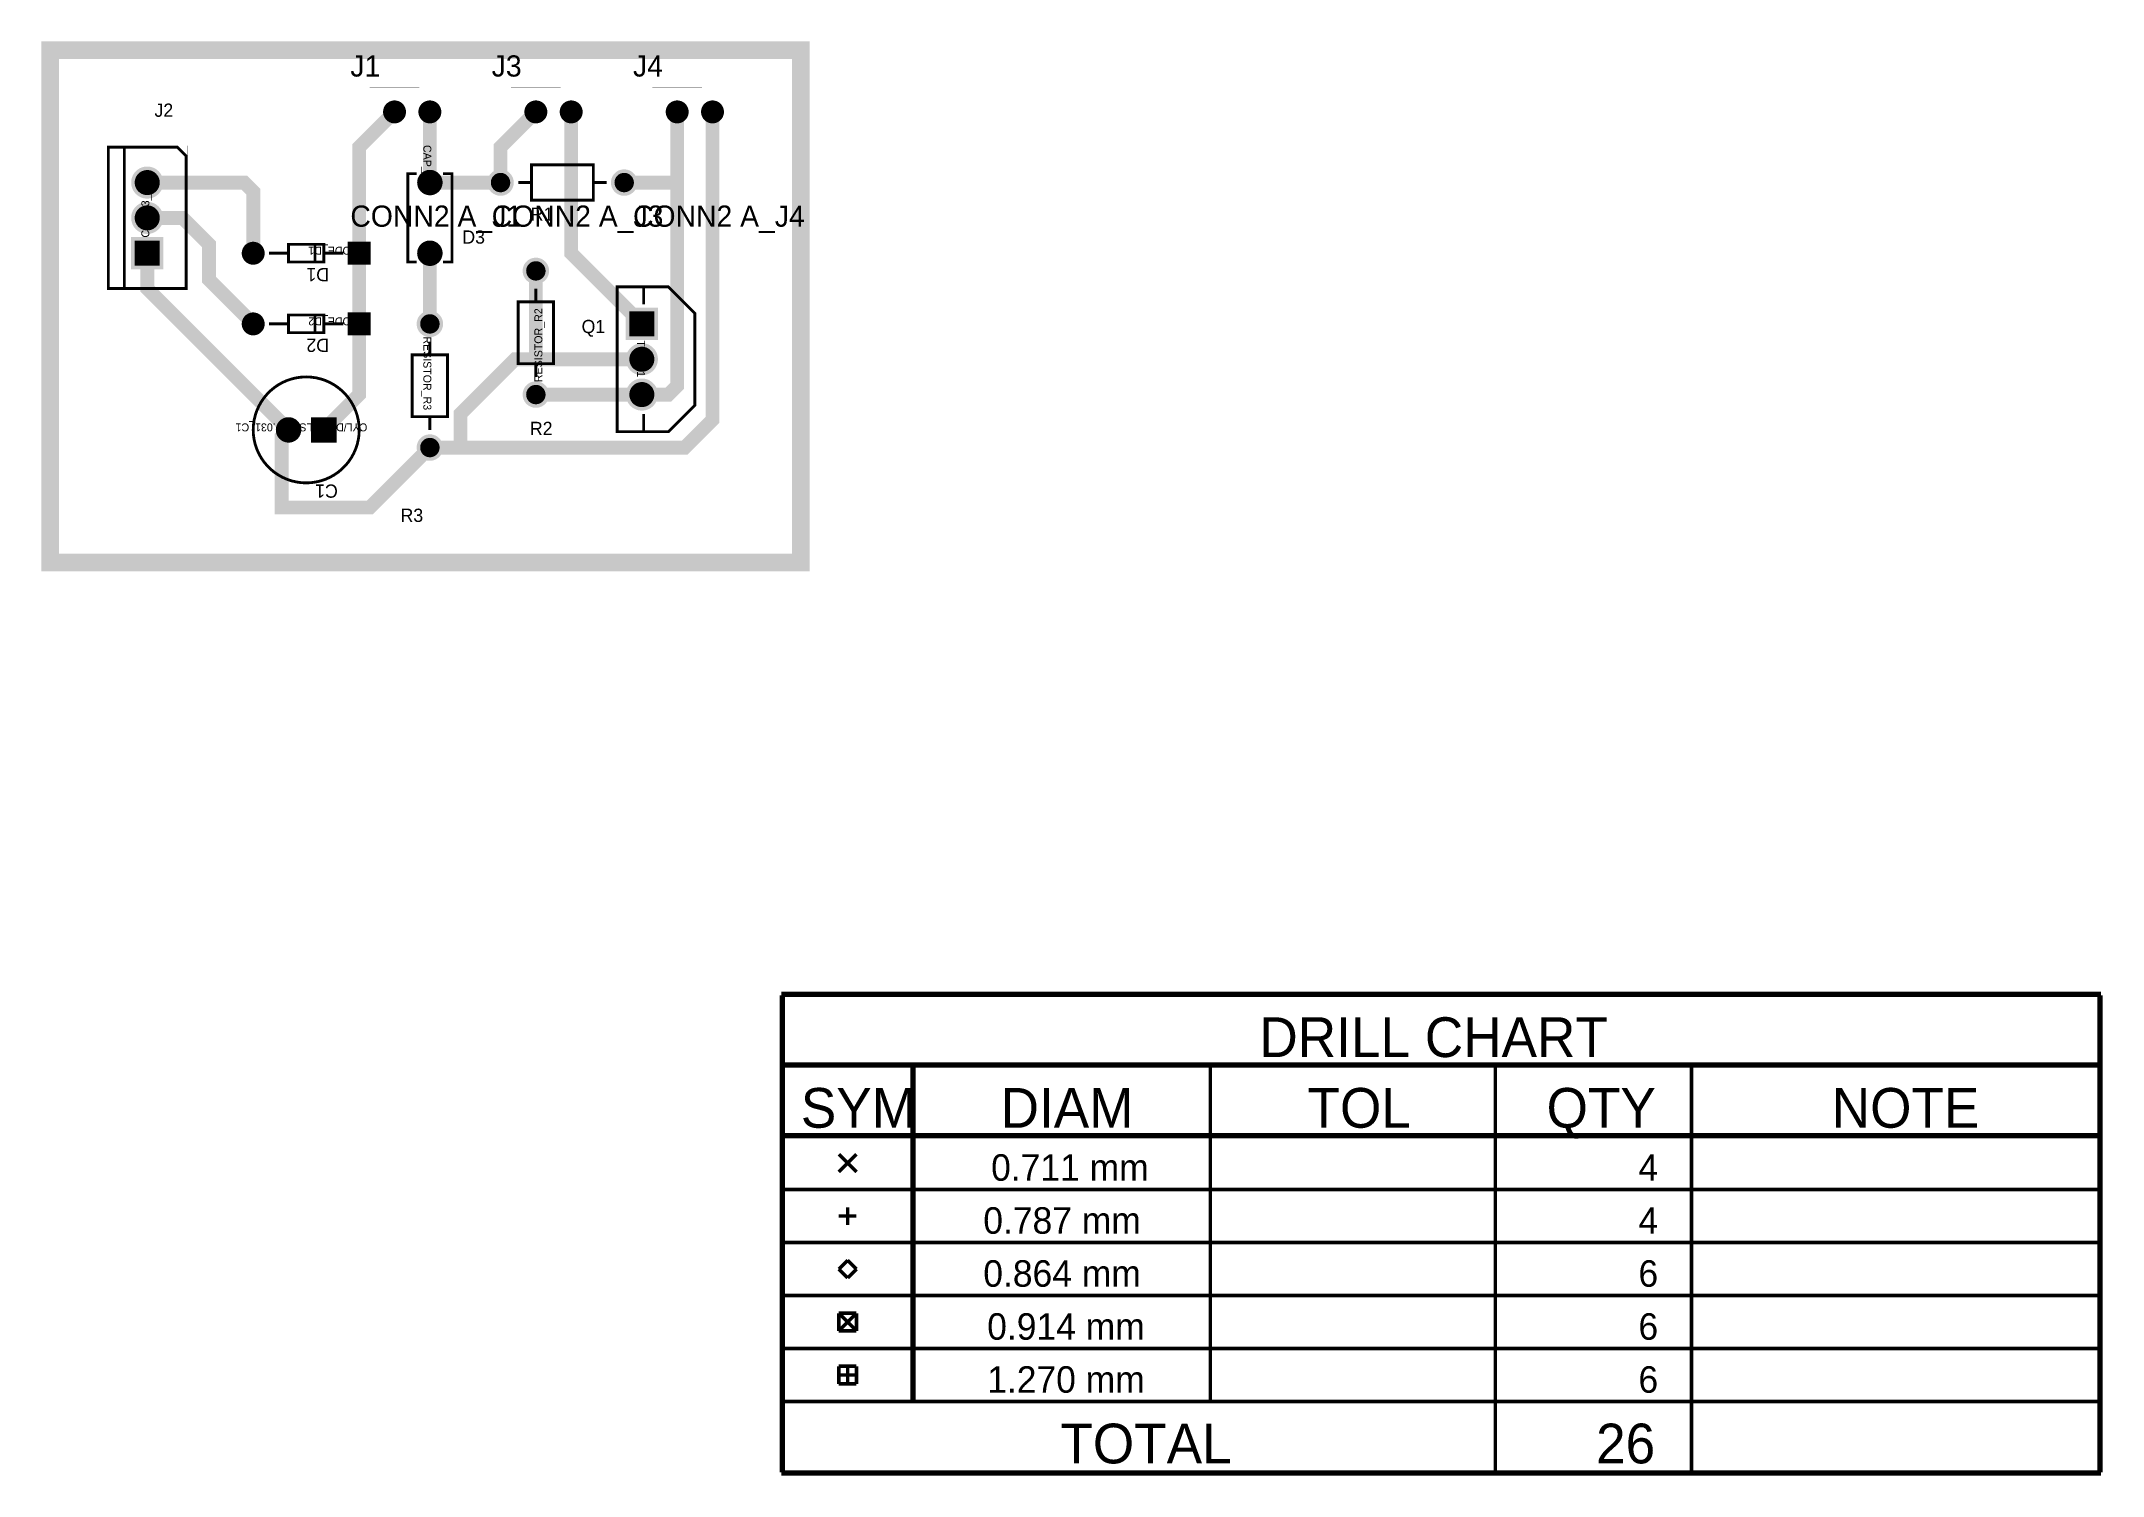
# Model space of a CAD drawing. Extents: x -2.1 to 3.73, y -1.36 to 2.7.
import ezdxf

# ---------------------------------------------------------------- set-up
doc = ezdxf.new("R2010")
doc.units = 0
doc.layers.get('0').update_dxf_attribs({"color": 1, "linetype": 'CONTINUOUS'})
for name, color, linetype in [('ASYBOT', 7, 'CONTINUOUS'), ('ASYTOP', 6, 'CONTINUOUS'), ('BOTTOM', 3, 'CONTINUOUS'), ('COMPONENTS_TOP', 1, 'CONTINUOUS'), ('DRILL', 1, 'CONTINUOUS'), ('DRLDWG', 8, 'CONTINUOUS'), ('GND', 4, 'CONTINUOUS'), ('INNER1', 8, 'CONTINUOUS'), ('INNER10', 1, 'CONTINUOUS'), ('INNER11', 2, 'CONTINUOUS'), ('INNER12', 3, 'CONTINUOUS'), ('INNER2', 1, 'CONTINUOUS'), ('INNER3', 2, 'CONTINUOUS'), ('INNER4', 3, 'CONTINUOUS'), ('INNER5', 4, 'CONTINUOUS'), ('INNER6', 5, 'CONTINUOUS'), ('INNER7', 6, 'CONTINUOUS'), ('INNER8', 7, 'CONTINUOUS'), ('INNER9', 8, 'CONTINUOUS'), ('OBS_ASYTOP', 6, 'CONTINUOUS'), ('OBS_DRLDWG', 8, 'CONTINUOUS'), ('OBS_GLOBAL_LAYER', 1, 'CONTINUOUS'), ('OBS_SSTOP', 4, 'CONTINUOUS'), ('PADSTACKS', 1, 'CONTINUOUS'), ('POWER', 7, 'CONTINUOUS'), ('SMBOT', 1, 'CONTINUOUS'), ('SMTOP', 8, 'CONTINUOUS'), ('SSTOP', 4, 'CONTINUOUS'), ('TOP', 2, 'CONTINUOUS')]:
    doc.layers.add(name, color=color, linetype=linetype)

msp = doc.modelspace()

# ---------------------------------------------------------------- texts
at = {"layer": 'DRLDWG'}
for s, height, p in [('DRILL CHART', 0.1125, (1.3479, -0.175)), ('SYM', 0.1125, (0.05, -0.375)), ('DIAM', 0.1125, (0.6154, -0.375)), ('TOL', 0.1125, (1.4842, -0.375)), ('QTY', 0.1125, (2.1608, -0.375)), ('NOTE', 0.1125, (2.9679, -0.375)), ('0.711 mm', 0.075, (0.5886, -0.525)), ('4', 0.075, (2.4208, -0.525)), ('0.787 mm', 0.075, (0.5664, -0.675)), ('4', 0.075, (2.4208, -0.675)), ('0.864 mm', 0.075, (0.5664, -0.825)), ('6', 0.075, (2.4208, -0.825)), ('0.914 mm', 0.075, (0.5775, -0.975)), ('6', 0.075, (2.4208, -0.975)), ('1.270 mm', 0.075, (0.5775, -1.125)), ('6', 0.075, (2.4208, -1.125)), ('TOTAL', 0.1125, (0.7846, -1.325)), ('26', 0.1125, (2.3008, -1.325))]:
    msp.add_text(s, height=height, dxfattribs=at).set_placement(p)

# ---------------------------------------------------------------- blocks, each defined once
blk = doc.blocks.new('padstack_TM_CYLND_llb_pad3')
blk.add_point((0, 0))
at = {"layer": 'ASYBOT', "const_width": 0.052}
blk.add_lwpolyline([(-0.026, 0), (0.026, 0)], dxfattribs=at)
at = {"layer": 'ASYTOP', "const_width": 0.052}
blk.add_lwpolyline([(-0.026, 0), (0.026, 0)], dxfattribs=at)
at = {"layer": 'BOTTOM', "const_width": 0.052}
blk.add_lwpolyline([(-0.026, 0), (0.026, 0)], dxfattribs=at)
at = {"layer": 'DRILL', "const_width": 0.0155}
blk.add_lwpolyline([(-0.0077, 0, 1), (0.0077, 0, 1)], format="xyb", close=True, dxfattribs=at)
at = {"layer": 'DRLDWG', "const_width": 0.0155}
blk.add_lwpolyline([(-0.0077, 0, 1), (0.0077, 0, 1)], format="xyb", close=True, dxfattribs=at)
at = {"layer": 'GND', "const_width": 0.072}
blk.add_lwpolyline([(-0.036, 0), (0.036, 0)], dxfattribs=at)
at = {"layer": 'INNER1', "const_width": 0.052}
blk.add_lwpolyline([(-0.026, 0), (0.026, 0)], dxfattribs=at)
at = {"layer": 'INNER10', "const_width": 0.052}
blk.add_lwpolyline([(-0.026, 0), (0.026, 0)], dxfattribs=at)
at = {"layer": 'INNER11', "const_width": 0.052}
blk.add_lwpolyline([(-0.026, 0), (0.026, 0)], dxfattribs=at)
at = {"layer": 'INNER12', "const_width": 0.052}
blk.add_lwpolyline([(-0.026, 0), (0.026, 0)], dxfattribs=at)
at = {"layer": 'INNER2', "const_width": 0.052}
blk.add_lwpolyline([(-0.026, 0), (0.026, 0)], dxfattribs=at)
at = {"layer": 'INNER3', "const_width": 0.052}
blk.add_lwpolyline([(-0.026, 0), (0.026, 0)], dxfattribs=at)
at = {"layer": 'INNER4', "const_width": 0.052}
blk.add_lwpolyline([(-0.026, 0), (0.026, 0)], dxfattribs=at)
at = {"layer": 'INNER5', "const_width": 0.052}
blk.add_lwpolyline([(-0.026, 0), (0.026, 0)], dxfattribs=at)
at = {"layer": 'INNER6', "const_width": 0.052}
blk.add_lwpolyline([(-0.026, 0), (0.026, 0)], dxfattribs=at)
at = {"layer": 'INNER7', "const_width": 0.052}
blk.add_lwpolyline([(-0.026, 0), (0.026, 0)], dxfattribs=at)
at = {"layer": 'INNER8', "const_width": 0.052}
blk.add_lwpolyline([(-0.026, 0), (0.026, 0)], dxfattribs=at)
at = {"layer": 'INNER9', "const_width": 0.052}
blk.add_lwpolyline([(-0.026, 0), (0.026, 0)], dxfattribs=at)
at = {"layer": 'POWER', "const_width": 0.072}
blk.add_lwpolyline([(-0.036, 0), (0.036, 0)], dxfattribs=at)
at = {"layer": 'SMBOT', "const_width": 0.052}
blk.add_lwpolyline([(-0.026, 0), (0.026, 0)], dxfattribs=at)
at = {"layer": 'SMTOP', "const_width": 0.052}
blk.add_lwpolyline([(-0.026, 0), (0.026, 0)], dxfattribs=at)
at = {"layer": 'TOP', "const_width": 0.052}
blk.add_lwpolyline([(-0.026, 0), (0.026, 0)], dxfattribs=at)
blk = doc.blocks.new('padstack_TM_CYLND_llb_pad4')
blk.add_point((0, 0))
at = {"layer": 'ASYBOT', "const_width": 0.026}
blk.add_lwpolyline([(-0.013, 0, 1), (0.013, 0, 1)], format="xyb", close=True, dxfattribs=at)
at = {"layer": 'ASYTOP', "const_width": 0.026}
blk.add_lwpolyline([(-0.013, 0, 1), (0.013, 0, 1)], format="xyb", close=True, dxfattribs=at)
at = {"layer": 'BOTTOM', "const_width": 0.026}
blk.add_lwpolyline([(-0.013, 0, 1), (0.013, 0, 1)], format="xyb", close=True, dxfattribs=at)
at = {"layer": 'DRILL', "const_width": 0.0155}
blk.add_lwpolyline([(-0.0077, 0, 1), (0.0077, 0, 1)], format="xyb", close=True, dxfattribs=at)
at = {"layer": 'DRLDWG', "const_width": 0.0155}
blk.add_lwpolyline([(-0.0077, 0, 1), (0.0077, 0, 1)], format="xyb", close=True, dxfattribs=at)
at = {"layer": 'GND', "const_width": 0.036}
blk.add_lwpolyline([(-0.018, 0, 1), (0.018, 0, 1)], format="xyb", close=True, dxfattribs=at)
at = {"layer": 'INNER1', "const_width": 0.026}
blk.add_lwpolyline([(-0.013, 0, 1), (0.013, 0, 1)], format="xyb", close=True, dxfattribs=at)
at = {"layer": 'INNER10', "const_width": 0.026}
blk.add_lwpolyline([(-0.013, 0, 1), (0.013, 0, 1)], format="xyb", close=True, dxfattribs=at)
at = {"layer": 'INNER11', "const_width": 0.026}
blk.add_lwpolyline([(-0.013, 0, 1), (0.013, 0, 1)], format="xyb", close=True, dxfattribs=at)
at = {"layer": 'INNER12', "const_width": 0.026}
blk.add_lwpolyline([(-0.013, 0, 1), (0.013, 0, 1)], format="xyb", close=True, dxfattribs=at)
at = {"layer": 'INNER2', "const_width": 0.026}
blk.add_lwpolyline([(-0.013, 0, 1), (0.013, 0, 1)], format="xyb", close=True, dxfattribs=at)
at = {"layer": 'INNER3', "const_width": 0.026}
blk.add_lwpolyline([(-0.013, 0, 1), (0.013, 0, 1)], format="xyb", close=True, dxfattribs=at)
at = {"layer": 'INNER4', "const_width": 0.026}
blk.add_lwpolyline([(-0.013, 0, 1), (0.013, 0, 1)], format="xyb", close=True, dxfattribs=at)
at = {"layer": 'INNER5', "const_width": 0.026}
blk.add_lwpolyline([(-0.013, 0, 1), (0.013, 0, 1)], format="xyb", close=True, dxfattribs=at)
at = {"layer": 'INNER6', "const_width": 0.026}
blk.add_lwpolyline([(-0.013, 0, 1), (0.013, 0, 1)], format="xyb", close=True, dxfattribs=at)
at = {"layer": 'INNER7', "const_width": 0.026}
blk.add_lwpolyline([(-0.013, 0, 1), (0.013, 0, 1)], format="xyb", close=True, dxfattribs=at)
at = {"layer": 'INNER8', "const_width": 0.026}
blk.add_lwpolyline([(-0.013, 0, 1), (0.013, 0, 1)], format="xyb", close=True, dxfattribs=at)
at = {"layer": 'INNER9', "const_width": 0.026}
blk.add_lwpolyline([(-0.013, 0, 1), (0.013, 0, 1)], format="xyb", close=True, dxfattribs=at)
at = {"layer": 'POWER', "const_width": 0.036}
blk.add_lwpolyline([(-0.018, 0, 1), (0.018, 0, 1)], format="xyb", close=True, dxfattribs=at)
at = {"layer": 'SMBOT', "const_width": 0.026}
blk.add_lwpolyline([(-0.013, 0, 1), (0.013, 0, 1)], format="xyb", close=True, dxfattribs=at)
at = {"layer": 'SMTOP', "const_width": 0.026}
blk.add_lwpolyline([(-0.013, 0, 1), (0.013, 0, 1)], format="xyb", close=True, dxfattribs=at)
at = {"layer": 'TOP', "const_width": 0.026}
blk.add_lwpolyline([(-0.013, 0, 1), (0.013, 0, 1)], format="xyb", close=True, dxfattribs=at)
blk = doc.blocks.new('footprint_CYL_D_300_LS_100__031')
at = {"layer": 'PADSTACKS'}
for name, p in [('padstack_TM_CYLND_llb_pad3', (0, 0)), ('padstack_TM_CYLND_llb_pad4', (0.1, 0))]:
    blk.add_blockref(name, p, dxfattribs=at)
blk = doc.blocks.new('padstack_TM_DIODE_llb_pad30')
blk.add_point((0, 0))
at = {"layer": 'ASYBOT', "const_width": 0.0225}
blk.add_lwpolyline([(-0.0112, 0, 1), (0.0112, 0, 1)], format="xyb", close=True, dxfattribs=at)
at = {"layer": 'ASYTOP', "const_width": 0.0225}
blk.add_lwpolyline([(-0.0112, 0, 1), (0.0112, 0, 1)], format="xyb", close=True, dxfattribs=at)
at = {"layer": 'BOTTOM', "const_width": 0.0225}
blk.add_lwpolyline([(-0.0112, 0, 1), (0.0112, 0, 1)], format="xyb", close=True, dxfattribs=at)
at = {"layer": 'DRILL', "const_width": 0.014}
blk.add_lwpolyline([(-0.007, 0, 1), (0.007, 0, 1)], format="xyb", close=True, dxfattribs=at)
at = {"layer": 'DRLDWG', "const_width": 0.014}
blk.add_lwpolyline([(-0.007, 0, 1), (0.007, 0, 1)], format="xyb", close=True, dxfattribs=at)
at = {"layer": 'GND', "const_width": 0.0325}
blk.add_lwpolyline([(-0.0162, 0, 1), (0.0162, 0, 1)], format="xyb", close=True, dxfattribs=at)
at = {"layer": 'INNER1', "const_width": 0.0225}
blk.add_lwpolyline([(-0.0112, 0, 1), (0.0112, 0, 1)], format="xyb", close=True, dxfattribs=at)
at = {"layer": 'INNER10', "const_width": 0.0225}
blk.add_lwpolyline([(-0.0112, 0, 1), (0.0112, 0, 1)], format="xyb", close=True, dxfattribs=at)
at = {"layer": 'INNER11', "const_width": 0.0225}
blk.add_lwpolyline([(-0.0112, 0, 1), (0.0112, 0, 1)], format="xyb", close=True, dxfattribs=at)
at = {"layer": 'INNER12', "const_width": 0.0225}
blk.add_lwpolyline([(-0.0112, 0, 1), (0.0112, 0, 1)], format="xyb", close=True, dxfattribs=at)
at = {"layer": 'INNER2', "const_width": 0.0225}
blk.add_lwpolyline([(-0.0112, 0, 1), (0.0112, 0, 1)], format="xyb", close=True, dxfattribs=at)
at = {"layer": 'INNER3', "const_width": 0.0225}
blk.add_lwpolyline([(-0.0112, 0, 1), (0.0112, 0, 1)], format="xyb", close=True, dxfattribs=at)
at = {"layer": 'INNER4', "const_width": 0.0225}
blk.add_lwpolyline([(-0.0112, 0, 1), (0.0112, 0, 1)], format="xyb", close=True, dxfattribs=at)
at = {"layer": 'INNER5', "const_width": 0.0225}
blk.add_lwpolyline([(-0.0112, 0, 1), (0.0112, 0, 1)], format="xyb", close=True, dxfattribs=at)
at = {"layer": 'INNER6', "const_width": 0.0225}
blk.add_lwpolyline([(-0.0112, 0, 1), (0.0112, 0, 1)], format="xyb", close=True, dxfattribs=at)
at = {"layer": 'INNER7', "const_width": 0.0225}
blk.add_lwpolyline([(-0.0112, 0, 1), (0.0112, 0, 1)], format="xyb", close=True, dxfattribs=at)
at = {"layer": 'INNER8', "const_width": 0.0225}
blk.add_lwpolyline([(-0.0112, 0, 1), (0.0112, 0, 1)], format="xyb", close=True, dxfattribs=at)
at = {"layer": 'INNER9', "const_width": 0.0225}
blk.add_lwpolyline([(-0.0112, 0, 1), (0.0112, 0, 1)], format="xyb", close=True, dxfattribs=at)
at = {"layer": 'POWER', "const_width": 0.0325}
blk.add_lwpolyline([(-0.0162, 0, 1), (0.0162, 0, 1)], format="xyb", close=True, dxfattribs=at)
at = {"layer": 'SMBOT', "const_width": 0.0225}
blk.add_lwpolyline([(-0.0112, 0, 1), (0.0112, 0, 1)], format="xyb", close=True, dxfattribs=at)
at = {"layer": 'SMTOP', "const_width": 0.0225}
blk.add_lwpolyline([(-0.0112, 0, 1), (0.0112, 0, 1)], format="xyb", close=True, dxfattribs=at)
at = {"layer": 'TOP', "const_width": 0.0225}
blk.add_lwpolyline([(-0.0112, 0, 1), (0.0112, 0, 1)], format="xyb", close=True, dxfattribs=at)
blk = doc.blocks.new('padstack_TM_DIODE_llb_pad29')
blk.add_point((0, 0))
at = {"layer": 'ASYBOT', "const_width": 0.045}
blk.add_lwpolyline([(-0.0225, 0), (0.0225, 0)], dxfattribs=at)
at = {"layer": 'ASYTOP', "const_width": 0.045}
blk.add_lwpolyline([(-0.0225, 0), (0.0225, 0)], dxfattribs=at)
at = {"layer": 'BOTTOM', "const_width": 0.045}
blk.add_lwpolyline([(-0.0225, 0), (0.0225, 0)], dxfattribs=at)
at = {"layer": 'DRILL', "const_width": 0.014}
blk.add_lwpolyline([(-0.007, 0, 1), (0.007, 0, 1)], format="xyb", close=True, dxfattribs=at)
at = {"layer": 'DRLDWG', "const_width": 0.014}
blk.add_lwpolyline([(-0.007, 0, 1), (0.007, 0, 1)], format="xyb", close=True, dxfattribs=at)
at = {"layer": 'GND', "const_width": 0.065}
blk.add_lwpolyline([(-0.0325, 0), (0.0325, 0)], dxfattribs=at)
at = {"layer": 'INNER1', "const_width": 0.045}
blk.add_lwpolyline([(-0.0225, 0), (0.0225, 0)], dxfattribs=at)
at = {"layer": 'INNER10', "const_width": 0.045}
blk.add_lwpolyline([(-0.0225, 0), (0.0225, 0)], dxfattribs=at)
at = {"layer": 'INNER11', "const_width": 0.045}
blk.add_lwpolyline([(-0.0225, 0), (0.0225, 0)], dxfattribs=at)
at = {"layer": 'INNER12', "const_width": 0.045}
blk.add_lwpolyline([(-0.0225, 0), (0.0225, 0)], dxfattribs=at)
at = {"layer": 'INNER2', "const_width": 0.045}
blk.add_lwpolyline([(-0.0225, 0), (0.0225, 0)], dxfattribs=at)
at = {"layer": 'INNER3', "const_width": 0.045}
blk.add_lwpolyline([(-0.0225, 0), (0.0225, 0)], dxfattribs=at)
at = {"layer": 'INNER4', "const_width": 0.045}
blk.add_lwpolyline([(-0.0225, 0), (0.0225, 0)], dxfattribs=at)
at = {"layer": 'INNER5', "const_width": 0.045}
blk.add_lwpolyline([(-0.0225, 0), (0.0225, 0)], dxfattribs=at)
at = {"layer": 'INNER6', "const_width": 0.045}
blk.add_lwpolyline([(-0.0225, 0), (0.0225, 0)], dxfattribs=at)
at = {"layer": 'INNER7', "const_width": 0.045}
blk.add_lwpolyline([(-0.0225, 0), (0.0225, 0)], dxfattribs=at)
at = {"layer": 'INNER8', "const_width": 0.045}
blk.add_lwpolyline([(-0.0225, 0), (0.0225, 0)], dxfattribs=at)
at = {"layer": 'INNER9', "const_width": 0.045}
blk.add_lwpolyline([(-0.0225, 0), (0.0225, 0)], dxfattribs=at)
at = {"layer": 'POWER', "const_width": 0.065}
blk.add_lwpolyline([(-0.0325, 0), (0.0325, 0)], dxfattribs=at)
at = {"layer": 'SMBOT', "const_width": 0.045}
blk.add_lwpolyline([(-0.0225, 0), (0.0225, 0)], dxfattribs=at)
at = {"layer": 'SMTOP', "const_width": 0.045}
blk.add_lwpolyline([(-0.0225, 0), (0.0225, 0)], dxfattribs=at)
at = {"layer": 'TOP', "const_width": 0.045}
blk.add_lwpolyline([(-0.0225, 0), (0.0225, 0)], dxfattribs=at)
blk = doc.blocks.new('footprint_DIODE_D1')
at = {"layer": 'PADSTACKS', "rotation": 90}
for name, p in [('padstack_TM_DIODE_llb_pad29', (-0.3, 0)), ('padstack_TM_DIODE_llb_pad30', (0, 0))]:
    blk.add_blockref(name, p, dxfattribs=at)
blk = doc.blocks.new('footprint_DIODE_D2')
at = {"layer": 'PADSTACKS', "rotation": 90}
for name, p in [('padstack_TM_DIODE_llb_pad29', (-0.3, 0)), ('padstack_TM_DIODE_llb_pad30', (0, 0))]:
    blk.add_blockref(name, p, dxfattribs=at)
blk = doc.blocks.new('padstack_TM_RAD_llb_pad2')
blk.add_point((0, 0))
at = {"layer": 'ASYBOT', "const_width": 0.026}
blk.add_lwpolyline([(-0.013, 0, 1), (0.013, 0, 1)], format="xyb", close=True, dxfattribs=at)
at = {"layer": 'ASYTOP', "const_width": 0.026}
blk.add_lwpolyline([(-0.013, 0, 1), (0.013, 0, 1)], format="xyb", close=True, dxfattribs=at)
at = {"layer": 'BOTTOM', "const_width": 0.026}
blk.add_lwpolyline([(-0.013, 0, 1), (0.013, 0, 1)], format="xyb", close=True, dxfattribs=at)
at = {"layer": 'DRILL', "const_width": 0.0155}
blk.add_lwpolyline([(-0.0077, 0, 1), (0.0077, 0, 1)], format="xyb", close=True, dxfattribs=at)
at = {"layer": 'DRLDWG', "const_width": 0.0155}
blk.add_lwpolyline([(-0.0077, 0, 1), (0.0077, 0, 1)], format="xyb", close=True, dxfattribs=at)
at = {"layer": 'GND', "const_width": 0.036}
blk.add_lwpolyline([(-0.018, 0, 1), (0.018, 0, 1)], format="xyb", close=True, dxfattribs=at)
at = {"layer": 'INNER1', "const_width": 0.026}
blk.add_lwpolyline([(-0.013, 0, 1), (0.013, 0, 1)], format="xyb", close=True, dxfattribs=at)
at = {"layer": 'INNER10', "const_width": 0.026}
blk.add_lwpolyline([(-0.013, 0, 1), (0.013, 0, 1)], format="xyb", close=True, dxfattribs=at)
at = {"layer": 'INNER11', "const_width": 0.026}
blk.add_lwpolyline([(-0.013, 0, 1), (0.013, 0, 1)], format="xyb", close=True, dxfattribs=at)
at = {"layer": 'INNER12', "const_width": 0.026}
blk.add_lwpolyline([(-0.013, 0, 1), (0.013, 0, 1)], format="xyb", close=True, dxfattribs=at)
at = {"layer": 'INNER2', "const_width": 0.026}
blk.add_lwpolyline([(-0.013, 0, 1), (0.013, 0, 1)], format="xyb", close=True, dxfattribs=at)
at = {"layer": 'INNER3', "const_width": 0.026}
blk.add_lwpolyline([(-0.013, 0, 1), (0.013, 0, 1)], format="xyb", close=True, dxfattribs=at)
at = {"layer": 'INNER4', "const_width": 0.026}
blk.add_lwpolyline([(-0.013, 0, 1), (0.013, 0, 1)], format="xyb", close=True, dxfattribs=at)
at = {"layer": 'INNER5', "const_width": 0.026}
blk.add_lwpolyline([(-0.013, 0, 1), (0.013, 0, 1)], format="xyb", close=True, dxfattribs=at)
at = {"layer": 'INNER6', "const_width": 0.026}
blk.add_lwpolyline([(-0.013, 0, 1), (0.013, 0, 1)], format="xyb", close=True, dxfattribs=at)
at = {"layer": 'INNER7', "const_width": 0.026}
blk.add_lwpolyline([(-0.013, 0, 1), (0.013, 0, 1)], format="xyb", close=True, dxfattribs=at)
at = {"layer": 'INNER8', "const_width": 0.026}
blk.add_lwpolyline([(-0.013, 0, 1), (0.013, 0, 1)], format="xyb", close=True, dxfattribs=at)
at = {"layer": 'INNER9', "const_width": 0.026}
blk.add_lwpolyline([(-0.013, 0, 1), (0.013, 0, 1)], format="xyb", close=True, dxfattribs=at)
at = {"layer": 'POWER', "const_width": 0.036}
blk.add_lwpolyline([(-0.018, 0, 1), (0.018, 0, 1)], format="xyb", close=True, dxfattribs=at)
at = {"layer": 'SMBOT', "const_width": 0.026}
blk.add_lwpolyline([(-0.013, 0, 1), (0.013, 0, 1)], format="xyb", close=True, dxfattribs=at)
at = {"layer": 'SMTOP', "const_width": 0.026}
blk.add_lwpolyline([(-0.013, 0, 1), (0.013, 0, 1)], format="xyb", close=True, dxfattribs=at)
at = {"layer": 'TOP', "const_width": 0.026}
blk.add_lwpolyline([(-0.013, 0, 1), (0.013, 0, 1)], format="xyb", close=True, dxfattribs=at)
blk = doc.blocks.new('footprint_CAP_D3')
at = {"layer": 'PADSTACKS'}
for p in [(0, 0), (0.2, 0)]:
    blk.add_blockref('padstack_TM_RAD_llb_pad2', p, dxfattribs=at)
blk = doc.blocks.new('padstack_55R36')
blk.add_point((0, 0))
at = {"layer": 'BOTTOM', "const_width": 0.0275}
blk.add_lwpolyline([(-0.0137, 0, 1), (0.0137, 0, 1)], format="xyb", close=True, dxfattribs=at)
at = {"layer": 'DRILL', "const_width": 0.018}
blk.add_lwpolyline([(-0.009, 0, 1), (0.009, 0, 1)], format="xyb", close=True, dxfattribs=at)
at = {"layer": 'DRLDWG', "const_width": 0.018}
blk.add_lwpolyline([(-0.009, 0, 1), (0.009, 0, 1)], format="xyb", close=True, dxfattribs=at)
at = {"layer": 'GND', "const_width": 0.0325}
blk.add_lwpolyline([(-0.0162, 0, 1), (0.0162, 0, 1)], format="xyb", close=True, dxfattribs=at)
at = {"layer": 'INNER1', "const_width": 0.0275}
blk.add_lwpolyline([(-0.0137, 0, 1), (0.0137, 0, 1)], format="xyb", close=True, dxfattribs=at)
at = {"layer": 'INNER10', "const_width": 0.0275}
blk.add_lwpolyline([(-0.0137, 0, 1), (0.0137, 0, 1)], format="xyb", close=True, dxfattribs=at)
at = {"layer": 'INNER11', "const_width": 0.0275}
blk.add_lwpolyline([(-0.0137, 0, 1), (0.0137, 0, 1)], format="xyb", close=True, dxfattribs=at)
at = {"layer": 'INNER12', "const_width": 0.0275}
blk.add_lwpolyline([(-0.0137, 0, 1), (0.0137, 0, 1)], format="xyb", close=True, dxfattribs=at)
at = {"layer": 'INNER2', "const_width": 0.0275}
blk.add_lwpolyline([(-0.0137, 0, 1), (0.0137, 0, 1)], format="xyb", close=True, dxfattribs=at)
at = {"layer": 'INNER3', "const_width": 0.0275}
blk.add_lwpolyline([(-0.0137, 0, 1), (0.0137, 0, 1)], format="xyb", close=True, dxfattribs=at)
at = {"layer": 'INNER4', "const_width": 0.0275}
blk.add_lwpolyline([(-0.0137, 0, 1), (0.0137, 0, 1)], format="xyb", close=True, dxfattribs=at)
at = {"layer": 'INNER5', "const_width": 0.0275}
blk.add_lwpolyline([(-0.0137, 0, 1), (0.0137, 0, 1)], format="xyb", close=True, dxfattribs=at)
at = {"layer": 'INNER6', "const_width": 0.0275}
blk.add_lwpolyline([(-0.0137, 0, 1), (0.0137, 0, 1)], format="xyb", close=True, dxfattribs=at)
at = {"layer": 'INNER7', "const_width": 0.0275}
blk.add_lwpolyline([(-0.0137, 0, 1), (0.0137, 0, 1)], format="xyb", close=True, dxfattribs=at)
at = {"layer": 'INNER8', "const_width": 0.0275}
blk.add_lwpolyline([(-0.0137, 0, 1), (0.0137, 0, 1)], format="xyb", close=True, dxfattribs=at)
at = {"layer": 'INNER9', "const_width": 0.0275}
blk.add_lwpolyline([(-0.0137, 0, 1), (0.0137, 0, 1)], format="xyb", close=True, dxfattribs=at)
at = {"layer": 'POWER', "const_width": 0.0325}
blk.add_lwpolyline([(-0.0162, 0, 1), (0.0162, 0, 1)], format="xyb", close=True, dxfattribs=at)
at = {"layer": 'SMBOT', "const_width": 0.03}
blk.add_lwpolyline([(-0.015, 0, 1), (0.015, 0, 1)], format="xyb", close=True, dxfattribs=at)
at = {"layer": 'SMTOP', "const_width": 0.03}
blk.add_lwpolyline([(-0.015, 0, 1), (0.015, 0, 1)], format="xyb", close=True, dxfattribs=at)
at = {"layer": 'TOP', "const_width": 0.0275}
blk.add_lwpolyline([(-0.0137, 0, 1), (0.0137, 0, 1)], format="xyb", close=True, dxfattribs=at)
blk = doc.blocks.new('footprint_CONN2_A_J1')
at = {"layer": 'PADSTACKS'}
for p in [(0, 0), (0.1, 0)]:
    blk.add_blockref('padstack_55R36', p, dxfattribs=at)
blk = doc.blocks.new('padstack_TO_llb_pad64')
blk.add_point((0, 0))
at = {"layer": 'ASYBOT', "const_width": 0.071}
blk.add_lwpolyline([(-0.0355, 0), (0.0355, 0)], dxfattribs=at)
at = {"layer": 'ASYTOP', "const_width": 0.071}
blk.add_lwpolyline([(-0.0355, 0), (0.0355, 0)], dxfattribs=at)
at = {"layer": 'BOTTOM', "const_width": 0.071}
blk.add_lwpolyline([(-0.0355, 0), (0.0355, 0)], dxfattribs=at)
at = {"layer": 'DRILL', "const_width": 0.025}
blk.add_lwpolyline([(-0.0125, 0, 1), (0.0125, 0, 1)], format="xyb", close=True, dxfattribs=at)
at = {"layer": 'DRLDWG', "const_width": 0.025}
blk.add_lwpolyline([(-0.0125, 0, 1), (0.0125, 0, 1)], format="xyb", close=True, dxfattribs=at)
at = {"layer": 'GND', "const_width": 0.091}
blk.add_lwpolyline([(-0.0455, 0), (0.0455, 0)], dxfattribs=at)
at = {"layer": 'INNER1', "const_width": 0.071}
blk.add_lwpolyline([(-0.0355, 0), (0.0355, 0)], dxfattribs=at)
at = {"layer": 'INNER10', "const_width": 0.071}
blk.add_lwpolyline([(-0.0355, 0), (0.0355, 0)], dxfattribs=at)
at = {"layer": 'INNER11', "const_width": 0.071}
blk.add_lwpolyline([(-0.0355, 0), (0.0355, 0)], dxfattribs=at)
at = {"layer": 'INNER12', "const_width": 0.071}
blk.add_lwpolyline([(-0.0355, 0), (0.0355, 0)], dxfattribs=at)
at = {"layer": 'INNER2', "const_width": 0.071}
blk.add_lwpolyline([(-0.0355, 0), (0.0355, 0)], dxfattribs=at)
at = {"layer": 'INNER3', "const_width": 0.071}
blk.add_lwpolyline([(-0.0355, 0), (0.0355, 0)], dxfattribs=at)
at = {"layer": 'INNER4', "const_width": 0.071}
blk.add_lwpolyline([(-0.0355, 0), (0.0355, 0)], dxfattribs=at)
at = {"layer": 'INNER5', "const_width": 0.071}
blk.add_lwpolyline([(-0.0355, 0), (0.0355, 0)], dxfattribs=at)
at = {"layer": 'INNER6', "const_width": 0.071}
blk.add_lwpolyline([(-0.0355, 0), (0.0355, 0)], dxfattribs=at)
at = {"layer": 'INNER7', "const_width": 0.071}
blk.add_lwpolyline([(-0.0355, 0), (0.0355, 0)], dxfattribs=at)
at = {"layer": 'INNER8', "const_width": 0.071}
blk.add_lwpolyline([(-0.0355, 0), (0.0355, 0)], dxfattribs=at)
at = {"layer": 'INNER9', "const_width": 0.071}
blk.add_lwpolyline([(-0.0355, 0), (0.0355, 0)], dxfattribs=at)
at = {"layer": 'POWER', "const_width": 0.091}
blk.add_lwpolyline([(-0.0455, 0), (0.0455, 0)], dxfattribs=at)
at = {"layer": 'SMBOT', "const_width": 0.071}
blk.add_lwpolyline([(-0.0355, 0), (0.0355, 0)], dxfattribs=at)
at = {"layer": 'SMTOP', "const_width": 0.071}
blk.add_lwpolyline([(-0.0355, 0), (0.0355, 0)], dxfattribs=at)
at = {"layer": 'TOP', "const_width": 0.071}
blk.add_lwpolyline([(-0.0355, 0), (0.0355, 0)], dxfattribs=at)
blk = doc.blocks.new('padstack_TO_llb_pad65')
blk.add_point((0, 0))
at = {"layer": 'ASYBOT', "const_width": 0.0355}
blk.add_lwpolyline([(-0.0177, 0, 1), (0.0177, 0, 1)], format="xyb", close=True, dxfattribs=at)
at = {"layer": 'ASYTOP', "const_width": 0.0355}
blk.add_lwpolyline([(-0.0177, 0, 1), (0.0177, 0, 1)], format="xyb", close=True, dxfattribs=at)
at = {"layer": 'BOTTOM', "const_width": 0.0355}
blk.add_lwpolyline([(-0.0177, 0, 1), (0.0177, 0, 1)], format="xyb", close=True, dxfattribs=at)
at = {"layer": 'DRILL', "const_width": 0.025}
blk.add_lwpolyline([(-0.0125, 0, 1), (0.0125, 0, 1)], format="xyb", close=True, dxfattribs=at)
at = {"layer": 'DRLDWG', "const_width": 0.025}
blk.add_lwpolyline([(-0.0125, 0, 1), (0.0125, 0, 1)], format="xyb", close=True, dxfattribs=at)
at = {"layer": 'GND', "const_width": 0.0455}
blk.add_lwpolyline([(-0.0227, 0, 1), (0.0227, 0, 1)], format="xyb", close=True, dxfattribs=at)
at = {"layer": 'INNER1', "const_width": 0.0355}
blk.add_lwpolyline([(-0.0177, 0, 1), (0.0177, 0, 1)], format="xyb", close=True, dxfattribs=at)
at = {"layer": 'INNER10', "const_width": 0.0355}
blk.add_lwpolyline([(-0.0177, 0, 1), (0.0177, 0, 1)], format="xyb", close=True, dxfattribs=at)
at = {"layer": 'INNER11', "const_width": 0.0355}
blk.add_lwpolyline([(-0.0177, 0, 1), (0.0177, 0, 1)], format="xyb", close=True, dxfattribs=at)
at = {"layer": 'INNER12', "const_width": 0.0355}
blk.add_lwpolyline([(-0.0177, 0, 1), (0.0177, 0, 1)], format="xyb", close=True, dxfattribs=at)
at = {"layer": 'INNER2', "const_width": 0.0355}
blk.add_lwpolyline([(-0.0177, 0, 1), (0.0177, 0, 1)], format="xyb", close=True, dxfattribs=at)
at = {"layer": 'INNER3', "const_width": 0.0355}
blk.add_lwpolyline([(-0.0177, 0, 1), (0.0177, 0, 1)], format="xyb", close=True, dxfattribs=at)
at = {"layer": 'INNER4', "const_width": 0.0355}
blk.add_lwpolyline([(-0.0177, 0, 1), (0.0177, 0, 1)], format="xyb", close=True, dxfattribs=at)
at = {"layer": 'INNER5', "const_width": 0.0355}
blk.add_lwpolyline([(-0.0177, 0, 1), (0.0177, 0, 1)], format="xyb", close=True, dxfattribs=at)
at = {"layer": 'INNER6', "const_width": 0.0355}
blk.add_lwpolyline([(-0.0177, 0, 1), (0.0177, 0, 1)], format="xyb", close=True, dxfattribs=at)
at = {"layer": 'INNER7', "const_width": 0.0355}
blk.add_lwpolyline([(-0.0177, 0, 1), (0.0177, 0, 1)], format="xyb", close=True, dxfattribs=at)
at = {"layer": 'INNER8', "const_width": 0.0355}
blk.add_lwpolyline([(-0.0177, 0, 1), (0.0177, 0, 1)], format="xyb", close=True, dxfattribs=at)
at = {"layer": 'INNER9', "const_width": 0.0355}
blk.add_lwpolyline([(-0.0177, 0, 1), (0.0177, 0, 1)], format="xyb", close=True, dxfattribs=at)
at = {"layer": 'POWER', "const_width": 0.0455}
blk.add_lwpolyline([(-0.0227, 0, 1), (0.0227, 0, 1)], format="xyb", close=True, dxfattribs=at)
at = {"layer": 'SMBOT', "const_width": 0.0355}
blk.add_lwpolyline([(-0.0177, 0, 1), (0.0177, 0, 1)], format="xyb", close=True, dxfattribs=at)
at = {"layer": 'SMTOP', "const_width": 0.0355}
blk.add_lwpolyline([(-0.0177, 0, 1), (0.0177, 0, 1)], format="xyb", close=True, dxfattribs=at)
at = {"layer": 'TOP', "const_width": 0.0355}
blk.add_lwpolyline([(-0.0177, 0, 1), (0.0177, 0, 1)], format="xyb", close=True, dxfattribs=at)
blk = doc.blocks.new('footprint_CONN3_J2')
at = {"layer": 'PADSTACKS'}
for name, p in [('padstack_TO_llb_pad64', (0, 0)), ('padstack_TO_llb_pad65', (0.1, 0)), ('padstack_TO_llb_pad65', (0.2, 0))]:
    blk.add_blockref(name, p, dxfattribs=at)
blk = doc.blocks.new('footprint_CONN2_A_J3')
at = {"layer": 'PADSTACKS'}
for p in [(0, 0), (0.1, 0)]:
    blk.add_blockref('padstack_55R36', p, dxfattribs=at)
blk = doc.blocks.new('footprint_CONN2_A_J4')
at = {"layer": 'PADSTACKS'}
for p in [(0, 0), (0.1, 0)]:
    blk.add_blockref('padstack_55R36', p, dxfattribs=at)
blk = doc.blocks.new('padstack_TO_llb_pad51_1')
blk.add_point((0, 0))
at = {"layer": 'ASYBOT', "const_width": 0.071}
blk.add_lwpolyline([(-0.0355, 0), (0.0355, 0)], dxfattribs=at)
at = {"layer": 'ASYTOP', "const_width": 0.071}
blk.add_lwpolyline([(-0.0355, 0), (0.0355, 0)], dxfattribs=at)
at = {"layer": 'BOTTOM', "const_width": 0.071}
blk.add_lwpolyline([(-0.0355, 0), (0.0355, 0)], dxfattribs=at)
at = {"layer": 'DRILL', "const_width": 0.025}
blk.add_lwpolyline([(-0.0125, 0, 1), (0.0125, 0, 1)], format="xyb", close=True, dxfattribs=at)
at = {"layer": 'DRLDWG', "const_width": 0.025}
blk.add_lwpolyline([(-0.0125, 0, 1), (0.0125, 0, 1)], format="xyb", close=True, dxfattribs=at)
at = {"layer": 'GND', "const_width": 0.091}
blk.add_lwpolyline([(-0.0455, 0), (0.0455, 0)], dxfattribs=at)
at = {"layer": 'INNER1', "const_width": 0.071}
blk.add_lwpolyline([(-0.0355, 0), (0.0355, 0)], dxfattribs=at)
at = {"layer": 'INNER10', "const_width": 0.071}
blk.add_lwpolyline([(-0.0355, 0), (0.0355, 0)], dxfattribs=at)
at = {"layer": 'INNER11', "const_width": 0.071}
blk.add_lwpolyline([(-0.0355, 0), (0.0355, 0)], dxfattribs=at)
at = {"layer": 'INNER12', "const_width": 0.071}
blk.add_lwpolyline([(-0.0355, 0), (0.0355, 0)], dxfattribs=at)
at = {"layer": 'INNER2', "const_width": 0.071}
blk.add_lwpolyline([(-0.0355, 0), (0.0355, 0)], dxfattribs=at)
at = {"layer": 'INNER3', "const_width": 0.071}
blk.add_lwpolyline([(-0.0355, 0), (0.0355, 0)], dxfattribs=at)
at = {"layer": 'INNER4', "const_width": 0.071}
blk.add_lwpolyline([(-0.0355, 0), (0.0355, 0)], dxfattribs=at)
at = {"layer": 'INNER5', "const_width": 0.071}
blk.add_lwpolyline([(-0.0355, 0), (0.0355, 0)], dxfattribs=at)
at = {"layer": 'INNER6', "const_width": 0.071}
blk.add_lwpolyline([(-0.0355, 0), (0.0355, 0)], dxfattribs=at)
at = {"layer": 'INNER7', "const_width": 0.071}
blk.add_lwpolyline([(-0.0355, 0), (0.0355, 0)], dxfattribs=at)
at = {"layer": 'INNER8', "const_width": 0.071}
blk.add_lwpolyline([(-0.0355, 0), (0.0355, 0)], dxfattribs=at)
at = {"layer": 'INNER9', "const_width": 0.071}
blk.add_lwpolyline([(-0.0355, 0), (0.0355, 0)], dxfattribs=at)
at = {"layer": 'POWER', "const_width": 0.091}
blk.add_lwpolyline([(-0.0455, 0), (0.0455, 0)], dxfattribs=at)
at = {"layer": 'SMBOT', "const_width": 0.071}
blk.add_lwpolyline([(-0.0355, 0), (0.0355, 0)], dxfattribs=at)
at = {"layer": 'SMTOP', "const_width": 0.071}
blk.add_lwpolyline([(-0.0355, 0), (0.0355, 0)], dxfattribs=at)
at = {"layer": 'TOP', "const_width": 0.071}
blk.add_lwpolyline([(-0.0355, 0), (0.0355, 0)], dxfattribs=at)
blk = doc.blocks.new('padstack_TO_llb_pad50_1')
blk.add_point((0, 0))
at = {"layer": 'ASYBOT', "const_width": 0.0355}
blk.add_lwpolyline([(-0.0177, 0, 1), (0.0177, 0, 1)], format="xyb", close=True, dxfattribs=at)
at = {"layer": 'ASYTOP', "const_width": 0.0355}
blk.add_lwpolyline([(-0.0177, 0, 1), (0.0177, 0, 1)], format="xyb", close=True, dxfattribs=at)
at = {"layer": 'BOTTOM', "const_width": 0.0355}
blk.add_lwpolyline([(-0.0177, 0, 1), (0.0177, 0, 1)], format="xyb", close=True, dxfattribs=at)
at = {"layer": 'DRILL', "const_width": 0.025}
blk.add_lwpolyline([(-0.0125, 0, 1), (0.0125, 0, 1)], format="xyb", close=True, dxfattribs=at)
at = {"layer": 'DRLDWG', "const_width": 0.025}
blk.add_lwpolyline([(-0.0125, 0, 1), (0.0125, 0, 1)], format="xyb", close=True, dxfattribs=at)
at = {"layer": 'GND', "const_width": 0.0455}
blk.add_lwpolyline([(-0.0227, 0, 1), (0.0227, 0, 1)], format="xyb", close=True, dxfattribs=at)
at = {"layer": 'INNER1', "const_width": 0.0355}
blk.add_lwpolyline([(-0.0177, 0, 1), (0.0177, 0, 1)], format="xyb", close=True, dxfattribs=at)
at = {"layer": 'INNER10', "const_width": 0.0355}
blk.add_lwpolyline([(-0.0177, 0, 1), (0.0177, 0, 1)], format="xyb", close=True, dxfattribs=at)
at = {"layer": 'INNER11', "const_width": 0.0355}
blk.add_lwpolyline([(-0.0177, 0, 1), (0.0177, 0, 1)], format="xyb", close=True, dxfattribs=at)
at = {"layer": 'INNER12', "const_width": 0.0355}
blk.add_lwpolyline([(-0.0177, 0, 1), (0.0177, 0, 1)], format="xyb", close=True, dxfattribs=at)
at = {"layer": 'INNER2', "const_width": 0.0355}
blk.add_lwpolyline([(-0.0177, 0, 1), (0.0177, 0, 1)], format="xyb", close=True, dxfattribs=at)
at = {"layer": 'INNER3', "const_width": 0.0355}
blk.add_lwpolyline([(-0.0177, 0, 1), (0.0177, 0, 1)], format="xyb", close=True, dxfattribs=at)
at = {"layer": 'INNER4', "const_width": 0.0355}
blk.add_lwpolyline([(-0.0177, 0, 1), (0.0177, 0, 1)], format="xyb", close=True, dxfattribs=at)
at = {"layer": 'INNER5', "const_width": 0.0355}
blk.add_lwpolyline([(-0.0177, 0, 1), (0.0177, 0, 1)], format="xyb", close=True, dxfattribs=at)
at = {"layer": 'INNER6', "const_width": 0.0355}
blk.add_lwpolyline([(-0.0177, 0, 1), (0.0177, 0, 1)], format="xyb", close=True, dxfattribs=at)
at = {"layer": 'INNER7', "const_width": 0.0355}
blk.add_lwpolyline([(-0.0177, 0, 1), (0.0177, 0, 1)], format="xyb", close=True, dxfattribs=at)
at = {"layer": 'INNER8', "const_width": 0.0355}
blk.add_lwpolyline([(-0.0177, 0, 1), (0.0177, 0, 1)], format="xyb", close=True, dxfattribs=at)
at = {"layer": 'INNER9', "const_width": 0.0355}
blk.add_lwpolyline([(-0.0177, 0, 1), (0.0177, 0, 1)], format="xyb", close=True, dxfattribs=at)
at = {"layer": 'POWER', "const_width": 0.0455}
blk.add_lwpolyline([(-0.0227, 0, 1), (0.0227, 0, 1)], format="xyb", close=True, dxfattribs=at)
at = {"layer": 'SMBOT', "const_width": 0.0355}
blk.add_lwpolyline([(-0.0177, 0, 1), (0.0177, 0, 1)], format="xyb", close=True, dxfattribs=at)
at = {"layer": 'SMTOP', "const_width": 0.0355}
blk.add_lwpolyline([(-0.0177, 0, 1), (0.0177, 0, 1)], format="xyb", close=True, dxfattribs=at)
at = {"layer": 'TOP', "const_width": 0.0355}
blk.add_lwpolyline([(-0.0177, 0, 1), (0.0177, 0, 1)], format="xyb", close=True, dxfattribs=at)
blk = doc.blocks.new('footprint_TIP_Q1')
at = {"layer": 'PADSTACKS'}
for name, p in [('padstack_TO_llb_pad51_1', (0, 0)), ('padstack_TO_llb_pad50_1', (0.1, 0)), ('padstack_TO_llb_pad50_1', (0.2, 0))]:
    blk.add_blockref(name, p, dxfattribs=at)
blk = doc.blocks.new('padstack_TM_AXIAL_llb_pad1')
blk.add_point((0, 0))
at = {"layer": 'ASYBOT', "const_width": 0.0275}
blk.add_lwpolyline([(-0.0137, 0, 1), (0.0137, 0, 1)], format="xyb", close=True, dxfattribs=at)
at = {"layer": 'ASYTOP', "const_width": 0.0275}
blk.add_lwpolyline([(-0.0137, 0, 1), (0.0137, 0, 1)], format="xyb", close=True, dxfattribs=at)
at = {"layer": 'BOTTOM', "const_width": 0.0275}
blk.add_lwpolyline([(-0.0137, 0, 1), (0.0137, 0, 1)], format="xyb", close=True, dxfattribs=at)
at = {"layer": 'DRILL', "const_width": 0.017}
blk.add_lwpolyline([(-0.0085, 0, 1), (0.0085, 0, 1)], format="xyb", close=True, dxfattribs=at)
at = {"layer": 'DRLDWG', "const_width": 0.017}
blk.add_lwpolyline([(-0.0085, 0, 1), (0.0085, 0, 1)], format="xyb", close=True, dxfattribs=at)
at = {"layer": 'GND', "const_width": 0.0375}
blk.add_lwpolyline([(-0.0187, 0, 1), (0.0187, 0, 1)], format="xyb", close=True, dxfattribs=at)
at = {"layer": 'INNER1', "const_width": 0.0275}
blk.add_lwpolyline([(-0.0137, 0, 1), (0.0137, 0, 1)], format="xyb", close=True, dxfattribs=at)
at = {"layer": 'INNER10', "const_width": 0.0275}
blk.add_lwpolyline([(-0.0137, 0, 1), (0.0137, 0, 1)], format="xyb", close=True, dxfattribs=at)
at = {"layer": 'INNER11', "const_width": 0.0275}
blk.add_lwpolyline([(-0.0137, 0, 1), (0.0137, 0, 1)], format="xyb", close=True, dxfattribs=at)
at = {"layer": 'INNER12', "const_width": 0.0275}
blk.add_lwpolyline([(-0.0137, 0, 1), (0.0137, 0, 1)], format="xyb", close=True, dxfattribs=at)
at = {"layer": 'INNER2', "const_width": 0.0275}
blk.add_lwpolyline([(-0.0137, 0, 1), (0.0137, 0, 1)], format="xyb", close=True, dxfattribs=at)
at = {"layer": 'INNER3', "const_width": 0.0275}
blk.add_lwpolyline([(-0.0137, 0, 1), (0.0137, 0, 1)], format="xyb", close=True, dxfattribs=at)
at = {"layer": 'INNER4', "const_width": 0.0275}
blk.add_lwpolyline([(-0.0137, 0, 1), (0.0137, 0, 1)], format="xyb", close=True, dxfattribs=at)
at = {"layer": 'INNER5', "const_width": 0.0275}
blk.add_lwpolyline([(-0.0137, 0, 1), (0.0137, 0, 1)], format="xyb", close=True, dxfattribs=at)
at = {"layer": 'INNER6', "const_width": 0.0275}
blk.add_lwpolyline([(-0.0137, 0, 1), (0.0137, 0, 1)], format="xyb", close=True, dxfattribs=at)
at = {"layer": 'INNER7', "const_width": 0.0275}
blk.add_lwpolyline([(-0.0137, 0, 1), (0.0137, 0, 1)], format="xyb", close=True, dxfattribs=at)
at = {"layer": 'INNER8', "const_width": 0.0275}
blk.add_lwpolyline([(-0.0137, 0, 1), (0.0137, 0, 1)], format="xyb", close=True, dxfattribs=at)
at = {"layer": 'INNER9', "const_width": 0.0275}
blk.add_lwpolyline([(-0.0137, 0, 1), (0.0137, 0, 1)], format="xyb", close=True, dxfattribs=at)
at = {"layer": 'POWER', "const_width": 0.0375}
blk.add_lwpolyline([(-0.0187, 0, 1), (0.0187, 0, 1)], format="xyb", close=True, dxfattribs=at)
at = {"layer": 'SMBOT', "const_width": 0.0275}
blk.add_lwpolyline([(-0.0137, 0, 1), (0.0137, 0, 1)], format="xyb", close=True, dxfattribs=at)
at = {"layer": 'SMTOP', "const_width": 0.0275}
blk.add_lwpolyline([(-0.0137, 0, 1), (0.0137, 0, 1)], format="xyb", close=True, dxfattribs=at)
at = {"layer": 'TOP', "const_width": 0.0275}
blk.add_lwpolyline([(-0.0137, 0, 1), (0.0137, 0, 1)], format="xyb", close=True, dxfattribs=at)
blk = doc.blocks.new('footprint_RESISTOR_R1')
at = {"layer": 'PADSTACKS'}
for p in [(0, 0), (0.35, 0)]:
    blk.add_blockref('padstack_TM_AXIAL_llb_pad1', p, dxfattribs=at)
blk = doc.blocks.new('footprint_RESISTOR_R2')
at = {"layer": 'PADSTACKS'}
for p in [(0, 0), (0.35, 0)]:
    blk.add_blockref('padstack_TM_AXIAL_llb_pad1', p, dxfattribs=at)
blk = doc.blocks.new('footprint_RESISTOR_R3')
at = {"layer": 'PADSTACKS'}
for p in [(0, 0), (0.35, 0)]:
    blk.add_blockref('padstack_TM_AXIAL_llb_pad1', p, dxfattribs=at)

# ---------------------------------------------------------------- linework, layer by layer
at = {"layer": 'BOARD_OUTLINE', "const_width": 0.05}
msp.add_lwpolyline([(-2, 2.675), (0.05, 2.675), (0.05, 1.225), (-2.075, 1.225), (-2.075, 2.675), (-2, 2.675)], dxfattribs=at)
at = {"layer": 'BOTTOM', "const_width": 0.0394}
for points in [[(-1.1, 2.5), (-1.2, 2.4), (-1.2, 2.1)], [(-1, 1.55), (-0.2787, 1.55), (-0.2, 1.6287), (-0.2, 2.5)], [(-1, 2.3), (-1, 2.5)], [(-0.8, 2.3), (-0.8, 2.4), (-0.7, 2.5)], [(-0.6, 2.5), (-0.6, 2.1), (-0.4, 1.9)], [(-0.3, 2.5), (-0.3, 2.3), (-0.45, 2.3)], [(-0.4, 1.7), (-0.325, 1.7), (-0.3, 1.725), (-0.3, 2.5)], [(-1.8, 2.3), (-1.525, 2.3), (-1.5, 2.275), (-1.5, 2.1)], [(-1, 2.3), (-0.8, 2.3)], [(-1.5, 1.9), (-1.625, 2.025), (-1.625, 2.125), (-1.7, 2.2), (-1.8, 2.2)], [(-1.4, 1.6), (-1.8, 2), (-1.8, 2.1)], [(-1.2, 1.9), (-1.2, 2.1)], [(-1, 1.9), (-1, 2.1)], [(-1, 1.55), (-0.9134, 1.55), (-0.9134, 1.6453), (-0.7587, 1.8), (-0.7, 1.8), (-0.7, 2.05)], [(-1.2, 1.9), (-1.2, 1.7), (-1.3, 1.6)], [(-1, 1.55), (-0.9134, 1.55), (-0.9134, 1.6453), (-0.7587, 1.8), (-0.4, 1.8)], [(-0.7, 1.7), (-0.4, 1.7)], [(-1, 1.55), (-1.1697, 1.3803), (-1.4197, 1.3803), (-1.4197, 1.5803), (-1.4, 1.6)]]:
    msp.add_lwpolyline(points, dxfattribs=at)
at = {"layer": 'OBS_ASYTOP', "const_width": 0.008}
for points in [[(-1.69, 2.375), (-1.69, 2), (-1.91, 2), (-1.91, 2), (-1.91, 2.4), (-1.715, 2.4), (-1.69, 2.375)], [(-1.865, 2), (-1.865, 2.4)], [(-0.5375, 2.25), (-0.7125, 2.25), (-0.7125, 2.25), (-0.7125, 2.35), (-0.5375, 2.35), (-0.5375, 2.25)], [(-1.0375, 2.075), (-1.0625, 2.075), (-1.0625, 2.325), (-1.0375, 2.325)], [(-0.9625, 2.325), (-0.9375, 2.325), (-0.9375, 2.075), (-0.9625, 2.075)], [(-0.75, 2.3), (-0.7125, 2.3)], [(-0.5, 2.3), (-0.5375, 2.3)], [(-1.4, 2.1), (-1.455, 2.1)], [(-1.4, 2.125), (-1.4, 2.075), (-1.4, 2.075), (-1.3, 2.075), (-1.3, 2.125), (-1.4, 2.125)], [(-1.325, 2.075), (-1.325, 2.125)], [(-1.245, 2.1), (-1.3, 2.1)], [(-0.7, 2), (-0.7, 1.9625)], [(-0.325, 1.595), (-0.25, 1.67), (-0.25, 1.93), (-0.25, 1.93), (-0.325, 2.005), (-0.47, 2.005), (-0.47, 1.595), (-0.325, 1.595)], [(-0.395, 1.955), (-0.395, 2.005)], [(-1.4, 1.925), (-1.4, 1.875), (-1.4, 1.875), (-1.3, 1.875), (-1.3, 1.925), (-1.4, 1.925)], [(-1.325, 1.875), (-1.325, 1.925)], [(-0.65, 1.9625), (-0.65, 1.7875), (-0.65, 1.7875), (-0.75, 1.7875), (-0.75, 1.9625), (-0.65, 1.9625)], [(-1.4, 1.9), (-1.455, 1.9)], [(-1.245, 1.9), (-1.3, 1.9)], [(-1.05, 1.6375), (-1.05, 1.8125), (-1.05, 1.8125), (-0.95, 1.8125), (-0.95, 1.6375), (-1.05, 1.6375)], [(-1, 1.85), (-1, 1.8125)], [(-0.7, 1.75), (-0.7, 1.7875)], [(-1, 1.6), (-1, 1.6375)], [(-0.395, 1.645), (-0.395, 1.595)]]:
    msp.add_lwpolyline(points, dxfattribs=at)
msp.add_lwpolyline([(-1.2, 1.6, -0.414214), (-1.35, 1.45, -0.414214), (-1.5, 1.6, -0.414214), (-1.35, 1.75, -0.414214), (-1.2, 1.6)], format="xyb", dxfattribs=at)
at = {"layer": 'OBS_DRLDWG', "const_width": 0.01}
for points in [[(-0.005, 0.005), (3.73, 0.005)], [(-0.005, 0), (-0.005, -1.35)], [(0, 0), (0, -1.35)], [(0, 0), (3.725, 0)], [(3.725, 0), (3.725, -1.35)], [(3.73, 0), (3.73, -1.35)], [(0, -0.195), (3.725, -0.195)], [(0, -0.2), (3.725, -0.2)], [(0.365, -0.2), (0.365, -1.15)], [(0.37, -0.2), (0.37, -1.15)], [(1.2092, -0.2), (1.2092, -1.15)], [(2.0158, -0.2), (2.0158, -1.35)], [(2.5708, -0.2), (2.5708, -1.35)], [(0, -0.395), (3.725, -0.395)], [(0, -0.4), (3.725, -0.4)], [(0.1575, -0.45), (0.2075, -0.5)], [(0.1575, -0.5), (0.2075, -0.45)], [(0, -0.55), (3.725, -0.55)], [(0.1575, -0.625), (0.2075, -0.625)], [(0.1825, -0.65), (0.1825, -0.6)], [(0, -0.7), (3.725, -0.7)], [(0.1575, -0.775), (0.1825, -0.75)], [(0.1825, -0.75), (0.2075, -0.775)], [(0.1825, -0.8), (0.1575, -0.775)], [(0.2075, -0.775), (0.1825, -0.8)], [(0, -0.85), (3.725, -0.85)], [(0.1575, -0.9), (0.2075, -0.95)], [(0.1575, -0.95), (0.2075, -0.9)], [(0.1575, -0.9), (0.2075, -0.9)], [(0.1575, -0.95), (0.1575, -0.9)], [(0.2075, -0.9), (0.2075, -0.95)], [(0.2075, -0.95), (0.1575, -0.95)], [(0, -1), (3.725, -1)], [(0.1575, -1.05), (0.2075, -1.05)], [(0.1575, -1.1), (0.1575, -1.05)], [(0.1825, -1.1), (0.1825, -1.05)], [(0.2075, -1.05), (0.2075, -1.1)], [(0.1575, -1.075), (0.2075, -1.075)], [(0.2075, -1.1), (0.1575, -1.1)], [(0, -1.15), (3.725, -1.15)], [(-0.005, -1.355), (3.73, -1.355)], [(0, -1.35), (3.725, -1.35)]]:
    msp.add_lwpolyline(points, dxfattribs=at)
at = {"layer": 'OBS_GLOBAL_LAYER', "const_width": 0.00000394}
for points in [[(-1.17, 2.43), (-1.17, 2.57), (-1.03, 2.57), (-1.03, 2.43), (-1.17, 2.43)], [(-0.77, 2.43), (-0.77, 2.57), (-0.63, 2.57), (-0.63, 2.43), (-0.77, 2.43)], [(-0.37, 2.43), (-0.37, 2.57), (-0.23, 2.57), (-0.23, 2.43), (-0.37, 2.43)], [(-1.1425, 2.4575), (-1.1425, 2.5425), (-0.9575, 2.5425), (-0.9575, 2.4575), (-1.1425, 2.4575)], [(-0.7425, 2.4575), (-0.7425, 2.5425), (-0.5575, 2.5425), (-0.5575, 2.4575), (-0.7425, 2.4575)], [(-0.3425, 2.4575), (-0.3425, 2.5425), (-0.1575, 2.5425), (-0.1575, 2.4575), (-0.3425, 2.4575)], [(-1.686, 1.996), (-1.686, 2.404), (-1.914, 2.404), (-1.914, 1.996), (-1.686, 1.996)], [(-1.0665, 2.341), (-1.0665, 2.059), (-0.9335, 2.059), (-0.9335, 2.341), (-1.0665, 2.341)], [(-0.8425, 2.246), (-0.4075, 2.246), (-0.4075, 2.354), (-0.8425, 2.354), (-0.8425, 2.246)], [(-1.1625, 2.1375), (-1.5375, 2.1375), (-1.5375, 2.0625), (-1.1625, 2.0625), (-1.1625, 2.1375)], [(-0.646, 1.6575), (-0.646, 2.0925), (-0.754, 2.0925), (-0.754, 1.6575), (-0.646, 1.6575)], [(-0.474, 2.009), (-0.474, 1.591), (-0.246, 1.591), (-0.246, 2.009), (-0.474, 2.009)], [(-1.1625, 1.9375), (-1.5375, 1.9375), (-1.5375, 1.8625), (-1.1625, 1.8625), (-1.1625, 1.9375)], [(-1.054, 1.9425), (-1.054, 1.5075), (-0.946, 1.5075), (-0.946, 1.9425), (-1.054, 1.9425)], [(-1.196, 1.754), (-1.504, 1.754), (-1.504, 1.446), (-1.196, 1.446), (-1.196, 1.754)]]:
    msp.add_lwpolyline(points, close=True, dxfattribs=at)
at = {"layer": 'OBS_SSTOP', "const_width": 0.008}
for points in [[(-1.69, 2.375), (-1.69, 2), (-1.91, 2), (-1.91, 2), (-1.91, 2.4), (-1.715, 2.4), (-1.69, 2.375)], [(-1.865, 2), (-1.865, 2.4)], [(-0.5375, 2.25), (-0.7125, 2.25), (-0.7125, 2.25), (-0.7125, 2.35), (-0.5375, 2.35), (-0.5375, 2.25)], [(-1.0375, 2.075), (-1.0625, 2.075), (-1.0625, 2.325), (-1.0375, 2.325)], [(-0.9625, 2.325), (-0.9375, 2.325), (-0.9375, 2.075), (-0.9625, 2.075)], [(-0.75, 2.3), (-0.7125, 2.3)], [(-0.5, 2.3), (-0.5375, 2.3)], [(-1.4, 2.1), (-1.455, 2.1)], [(-1.4, 2.125), (-1.4, 2.075), (-1.4, 2.075), (-1.3, 2.075), (-1.3, 2.125), (-1.4, 2.125)], [(-1.325, 2.075), (-1.325, 2.125)], [(-1.245, 2.1), (-1.3, 2.1)], [(-0.7, 2), (-0.7, 1.9625)], [(-0.325, 1.595), (-0.25, 1.67), (-0.25, 1.93), (-0.25, 1.93), (-0.325, 2.005), (-0.47, 2.005), (-0.47, 1.595), (-0.325, 1.595)], [(-0.395, 1.955), (-0.395, 2.005)], [(-1.4, 1.925), (-1.4, 1.875), (-1.4, 1.875), (-1.3, 1.875), (-1.3, 1.925), (-1.4, 1.925)], [(-1.325, 1.875), (-1.325, 1.925)], [(-0.65, 1.9625), (-0.65, 1.7875), (-0.65, 1.7875), (-0.75, 1.7875), (-0.75, 1.9625), (-0.65, 1.9625)], [(-1.4, 1.9), (-1.455, 1.9)], [(-1.245, 1.9), (-1.3, 1.9)], [(-1.05, 1.6375), (-1.05, 1.8125), (-1.05, 1.8125), (-0.95, 1.8125), (-0.95, 1.6375), (-1.05, 1.6375)], [(-1, 1.85), (-1, 1.8125)], [(-0.7, 1.75), (-0.7, 1.7875)], [(-1, 1.6), (-1, 1.6375)], [(-0.395, 1.645), (-0.395, 1.595)]]:
    msp.add_lwpolyline(points, dxfattribs=at)
msp.add_lwpolyline([(-1.2, 1.6, -0.414214), (-1.35, 1.45, -0.414214), (-1.5, 1.6, -0.414214), (-1.35, 1.75, -0.414214), (-1.2, 1.6)], format="xyb", dxfattribs=at)

# ---------------------------------------------------------------- block references
at = {"layer": 'COMPONENTS_TOP'}
ref = msp.add_blockref('footprint_CONN2_A_J1', (-1.1, 2.5), dxfattribs=at)
ref.add_attrib('COMP_NAME', 'J1', (-1.225, 2.6), dxfattribs={"layer": 'SSTOP', "height": 0.06})
ref.add_attrib('SYM_NAME', 'CONN2 A_J1', (-1.225, 2.175), dxfattribs={"layer": 'ASYTOP', "height": 0.06})
ref = msp.add_blockref('footprint_CONN2_A_J3', (-0.7, 2.5), dxfattribs=at)
ref.add_attrib('COMP_NAME', 'J3', (-0.825, 2.6), dxfattribs={"layer": 'SSTOP', "height": 0.06})
ref.add_attrib('SYM_NAME', 'CONN2 A_J3', (-0.825, 2.175), dxfattribs={"layer": 'ASYTOP', "height": 0.06})
ref = msp.add_blockref('footprint_CONN2_A_J4', (-0.3, 2.5), dxfattribs=at)
ref.add_attrib('COMP_NAME', 'J4', (-0.425, 2.6), dxfattribs={"layer": 'SSTOP', "height": 0.06})
ref.add_attrib('SYM_NAME', 'CONN2 A_J4', (-0.425, 2.175), dxfattribs={"layer": 'ASYTOP', "height": 0.06})
ref = msp.add_blockref('footprint_CONN3_J2', (-1.8, 2.1), dxfattribs=dict(at, rotation=90))
ref.add_attrib('COMP_NAME', 'J2', (-1.7794, 2.4861), dxfattribs={"layer": 'ASYTOP', "height": 0.0375, "rotation": 360})
ref.add_attrib('SYM_NAME', 'CONN3_J2', (-1.7941, 2.1442), dxfattribs={"layer": 'ASYTOP', "height": 0.0225, "rotation": 90})
ref = msp.add_blockref('footprint_CAP_D3', (-1, 2.3), dxfattribs=dict(at, rotation=270))
ref.add_attrib('COMP_NAME', 'D3', (-0.9081, 2.1271), dxfattribs={"layer": 'ASYTOP', "height": 0.0375, "rotation": 360})
ref.add_attrib('SYM_NAME', 'CAP_D3', (-1.0184, 2.4064), dxfattribs={"layer": 'ASYTOP', "height": 0.0225, "rotation": 270})
ref = msp.add_blockref('footprint_RESISTOR_R1', (-0.8, 2.3), dxfattribs=at)
ref.add_attrib('COMP_NAME', 'R1', (-0.7146, 2.1919), dxfattribs={"layer": 'ASYTOP', "height": 0.0375})
ref = msp.add_blockref('footprint_DIODE_D1', (-1.5, 2.1), dxfattribs=dict(at, rotation=180))
ref.add_attrib('COMP_NAME', 'D1', (-1.2854, 2.0581), dxfattribs={"layer": 'ASYTOP', "height": 0.0375, "rotation": 180})
ref.add_attrib('SYM_NAME', 'DIODE_D1', (-1.1936, 2.1184), dxfattribs={"layer": 'ASYTOP', "height": 0.0225, "rotation": 180})
ref = msp.add_blockref('footprint_RESISTOR_R2', (-0.7, 1.7), dxfattribs=dict(at, rotation=90))
ref.add_attrib('COMP_NAME', 'R2', (-0.7169, 1.5854), dxfattribs={"layer": 'ASYTOP', "height": 0.0375, "rotation": 360})
ref.add_attrib('SYM_NAME', 'RESISTOR_R2', (-0.6816, 1.7352), dxfattribs={"layer": 'ASYTOP', "height": 0.0225, "rotation": 90})
ref = msp.add_blockref('footprint_TIP_Q1', (-0.4, 1.9), dxfattribs=dict(at, rotation=270))
ref.add_attrib('COMP_NAME', 'Q1', (-0.5706, 1.8739), dxfattribs={"layer": 'ASYTOP', "height": 0.0375, "rotation": 360})
ref.add_attrib('SYM_NAME', 'TIP_Q1', (-0.4134, 1.8533), dxfattribs={"layer": 'ASYTOP', "height": 0.0225, "rotation": 270})
ref = msp.add_blockref('footprint_DIODE_D2', (-1.5, 1.9), dxfattribs=dict(at, rotation=180))
ref.add_attrib('COMP_NAME', 'D2', (-1.2854, 1.8581), dxfattribs={"layer": 'ASYTOP', "height": 0.0375, "rotation": 180})
ref.add_attrib('SYM_NAME', 'DIODE_D2', (-1.1936, 1.9184), dxfattribs={"layer": 'ASYTOP', "height": 0.0225, "rotation": 180})
ref = msp.add_blockref('footprint_RESISTOR_R3', (-1, 1.9), dxfattribs=dict(at, rotation=270))
ref.add_attrib('COMP_NAME', 'R3', (-1.0831, 1.3396), dxfattribs={"layer": 'ASYTOP', "height": 0.0375, "rotation": 360})
ref.add_attrib('SYM_NAME', 'RESISTOR_R3', (-1.0184, 1.8648), dxfattribs={"layer": 'ASYTOP', "height": 0.0225, "rotation": 270})
ref = msp.add_blockref('footprint_CYL_D_300_LS_100__031', (-1.3, 1.6), dxfattribs=dict(at, rotation=180))
ref.add_attrib('COMP_NAME', 'C1', (-1.2605, 1.4456), dxfattribs={"layer": 'SSTOP', "height": 0.0375, "rotation": 180})
ref.add_attrib('SYM_NAME', 'CYL/D.300/LS.100/.031_C1', (-1.1769, 1.6184), dxfattribs={"layer": 'ASYTOP', "height": 0.0225, "rotation": 180})

msp.set_redraw_order([(e.dxf.handle, doc.entitydb.next_handle()) for e in msp.query("TEXT MTEXT ATTDEF DIMENSION ARC_DIMENSION")])  # texts and dimensions are drawn at this point

doc.saveas('drawing.dxf')
